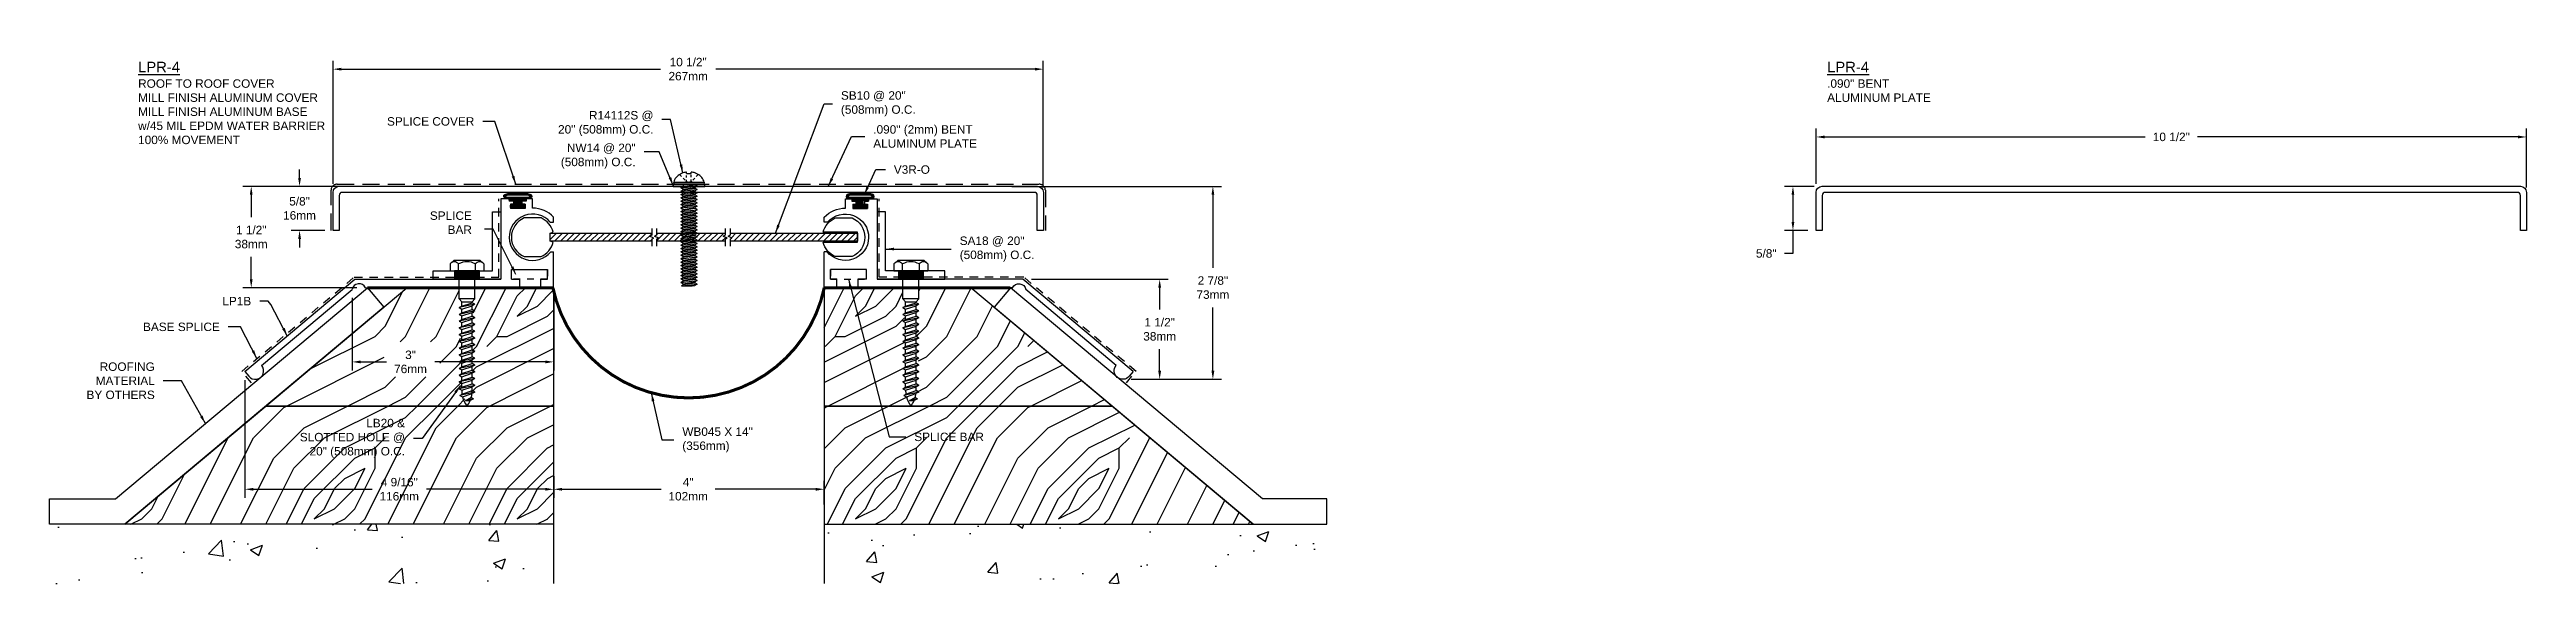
# Model space of a CAD drawing. Header units: inches. Extents: x -1 to 35.6, y 2.5 to 10.4.
import ezdxf

# ---------------------------------------------------------------- set-up
doc = ezdxf.new("R2010")
doc.units = ezdxf.units.IN
doc.header["$MEASUREMENT"] = 0
doc.linetypes.add('DASHED2', pattern=[0.375, 0.25, -0.125])
for name, color, linetype in [('ANCHORS', 4, 'Continuous'), ('CONDITIONS', 1, 'Continuous'), ('DIMENSIONS', 3, 'Continuous'), ('FILLERS', 2, 'Continuous'), ('METALS', 7, 'Continuous'), ('TEXT', 2, 'Continuous')]:
    doc.layers.add(name, color=color, linetype=linetype)
doc.styles.add('ARIAL', font='arial.ttf')
doc.dimstyles.new('Arial', dxfattribs={"dimtxt": 0.125, "dimasz": 0.125, "dimexe": 0.125, "dimexo": 0.125, "dimgap": 0.125, "dimtad": 0, "dimtih": 1, "dimtoh": 1, "dimdec": 4, "dimzin": 3, "dimdsep": 46, "dimlunit": 4, "dimtxsty": 'ARIAL', "dimcen": 0.125, "dimadec": 0, "dimazin": 0, "dimtfac": 1, "dimtdec": 4, "dimtofl": 0, "dimtmove": 0, "dimatfit": 3, "dimfxl": 0, "dimfrac": 2, "dimtolj": 1, "dimtzin": 0, "dimarcsym": 0})
pattern_1 = [(0, (1.6, 0.15), (3, 3), [0.15, -2.85]), (90, (2.8, 1.2), (-3, 3), [0.3, -2.7]), (45, (2.2, 0.9), (3e-16, 3), [0.2121, -0.6363, 0.2121, -0.4242, 1.485, -1.27294]), (45, (1.45, 0), (3e-16, 3), [0.21213, -0.42426, 0.21213, -3.39412]), (45, (2.5, 0.3), (3e-16, 3), [0.21213, -4.0305]), (45, (2.8, 0.15), (3e-16, 3), [0.21213, -4.0305]), (45, (2.35, 0.45), (3e-16, 3), [0.21213, -4.0305]), (45, (2.2, 0.6), (3e-16, 3), [0.42426, -3.8184]), (45, (2.95, 2.85), (3e-16, 3), [0.42426, -3.8184]), (45, (1.9, 0.75), (3e-16, 3), [0.8485, -3.3941]), (45, (1.75, 0.9), (3e-16, 3), [0.8485, -3.3941]), (45, (3.7, 1.8), (3e-16, 3), [0.8485, -3.3941]), (45, (1.6, 1.2), (3e-16, 3), [0.6364, -3.60624]), (45, (1, 1.65), (3e-16, 3), [0.6364, -3.60624]), (45, (1.3, 1.35), (3e-16, 3), [0.6364, -3.60624]), (45, (3.25, 2.25), (3e-16, 3), [1.06066, -3.182]), (45, (2.95, 2.4), (3e-16, 3), [1.06066, -3.182]), (45, (3.25, 1.65), (3e-16, 3), [1.48492, -2.7577]), (26.565, (1.9, 0.45), (3, 1e-09), [0.3354, -6.3728]), (26.565, (2.5, 1.35), (3, 1e-09), [0.3354, -6.3728]), (26.565, (2.35, 1.05), (3, 1e-09), [0.3354, -6.3728]), (26.565, (1.75, 0.15), (3, 1e-09), [0.67082, -6.0374]), (26.565, (2.35, 1.5), (3, 1e-09), [1.00623, -5.70197]), (26.565, (2.05, 1.65), (3, 1e-09), [1.34164, -5.36656]), (26.565, (1.75, 1.8), (3, 1e-09), [1.34164, -5.36656]), (26.565, (1.3, 2.7), (3, 1e-09), [1.34164, -5.36656]), (26.565, (1.3, 2.4), (3, 1e-09), [1.67705, -5.03115]), (26.565, (1.45, 2.1), (3, 1e-09), [1.67705, -5.03115]), (63.435, (2.5, 0.9), (2e-10, 3), [0.3354, -6.3728]), (63.435, (2.05, 0.6), (2e-10, 3), [0.3354, -6.3728]), (63.435, (1.6, 0.15), (2e-10, 3), [0.67082, -6.0374]), (63.435, (2.5, 0.6), (2e-10, 3), [0.67082, -6.0374]), (63.435, (1.3, 0), (2e-10, 3), [1.00623, -5.70197]), (63.435, (1, 0), (2e-10, 3), [1.34164, -5.36656]), (63.435, (3.7, 0.15), (2e-10, 3), [1.34164, -5.36656]), (63.435, (2.65, 0.45), (2e-10, 3), [1.34164, -5.36656]), (63.435, (3.25, 0.15), (2e-10, 3), [1.67705, -5.03115]), (63.435, (2.95, 0.3), (2e-10, 3), [1.67705, -5.03115])]
pattern_2 = [(0, (-0.4, 0.15), (3, 3), [0.15, -2.85]), (90, (0.8, 1.2), (-3, 3), [0.3, -2.7]), (45, (0.2, 0.9), (3e-16, 3), [0.2121, -0.6363, 0.2121, -0.4242, 1.485, -1.27294]), (45, (-0.55, 0), (3e-16, 3), [0.21213, -0.42426, 0.21213, -3.39412]), (45, (0.5, 0.3), (3e-16, 3), [0.2121, -4.0305]), (45, (0.8, 0.15), (3e-16, 3), [0.2121, -4.0305]), (45, (0.35, 0.45), (3e-16, 3), [0.2121, -4.0305]), (45, (0.2, 0.6), (3e-16, 3), [0.42426, -3.8184]), (45, (0.95, 2.85), (3e-16, 3), [0.4243, -3.8184]), (45, (-0.1, 0.75), (3e-16, 3), [0.8485, -3.3941]), (45, (-0.25, 0.9), (3e-16, 3), [0.8485, -3.3941]), (45, (1.7, 1.8), (3e-16, 3), [0.8485, -3.3941]), (45, (-0.4, 1.2), (3e-16, 3), [0.6364, -3.60624]), (45, (-1, 1.65), (3e-16, 3), [0.6364, -3.60624]), (45, (-0.7, 1.35), (3e-16, 3), [0.6364, -3.60624]), (45, (1.25, 2.25), (3e-16, 3), [1.0607, -3.182]), (45, (0.95, 2.4), (3e-16, 3), [1.06066, -3.182]), (45, (1.25, 1.65), (3e-16, 3), [1.4849, -2.7577]), (26.565, (-0.1, 0.45), (3, 1e-09), [0.3354, -6.3728]), (26.565, (0.5, 1.35), (3, 1e-09), [0.3354, -6.3728]), (26.565, (0.35, 1.05), (3, 1e-09), [0.3354, -6.3728]), (26.565, (-0.25, 0.15), (3, 1e-09), [0.6708, -6.0374]), (26.565, (0.35, 1.5), (3, 1e-09), [1.00623, -5.702]), (26.565, (0.05, 1.65), (3, 1e-09), [1.34164, -5.36656]), (26.565, (-0.25, 1.8), (3, 1e-09), [1.34164, -5.36656]), (26.565, (-0.7, 2.7), (3, 1e-09), [1.34164, -5.36656]), (26.565, (-0.7, 2.4), (3, 1e-09), [1.67705, -5.03115]), (26.565, (-0.55, 2.1), (3, 1e-09), [1.67705, -5.03115]), (63.435, (0.5, 0.9), (2e-10, 3), [0.3354, -6.3728]), (63.435, (0.05, 0.6), (2e-10, 3), [0.3354, -6.3728]), (63.435, (-0.4, 0.15), (2e-10, 3), [0.6708, -6.0374]), (63.435, (0.5, 0.6), (2e-10, 3), [0.6708, -6.0374]), (63.435, (-0.7, 0), (2e-10, 3), [1.00623, -5.702]), (63.435, (-1, 0), (2e-10, 3), [1.34164, -5.36656]), (63.435, (1.7, 0.15), (2e-10, 3), [1.34164, -5.36656]), (63.435, (0.65, 0.45), (2e-10, 3), [1.34164, -5.36656]), (63.435, (1.25, 0.15), (2e-10, 3), [1.67705, -5.03115]), (63.435, (0.95, 0.3), (2e-10, 3), [1.67705, -5.03115])]

msp = doc.modelspace()

# ---------------------------------------------------------------- texts
at = {"layer": 'TEXT', "char_height": 0.15625, "width": 3.3125, "attachment_point": 1, "style": 'ARIAL'}
for s, insert in [('{\\LLPR-4\\P\\H0.8x;\\lROOF TO ROOF COVER\\PMILL FINISH ALUMINUM COVER\\PMILL FINISH ALUMINUM BASE\\Pw/45 MIL EPDM WATER BARRIER\\P100% MOVEMENT}', (0.29758, 10.21613)), ('{\\LLPR-4\\P\\H0.8x;\\l.090" BENT\\PALUMINUM PLATE}', (25.26634, 10.21613))]:
    msp.add_mtext(s, dxfattribs=dict(at, insert=insert))
at = {"layer": 'TEXT', "char_height": 0.125, "style": 'ARIAL'}
for s, insert, attachment_point in [('SB10 @ 20"\\P(508mm) O.C.', (10.68711, 9.59391), 4), ('SPLICE COVER', (5.26742, 9.3322), 6), ('R14112S @\\P20" (508mm) O.C.', (7.91648, 9.30079), 6), ('.090" (2mm) BENT\\PALUMINUM PLATE', (11.16539, 9.10941), 4), ('\\A1;NW14 @ 20"\\P(508mm) O.C.', (7.65198, 8.81866), 6), ('V3R-O', (11.46896, 8.61991), 4), ('SPLICE\\PBAR', (5.23164, 7.83489), 6), ('SA18 @ 20"\\P(508mm) O.C.', (12.44299, 7.44461), 4), ('LP1B', (1.96975, 6.67449), 6), ('BASE SPLICE', (1.50584, 6.293), 6), ('ROOFING\\PMATERIAL\\PBY OTHERS', (0.54385, 5.4955), 6), ('LB20 &\\PSLOTTED HOLE @\\P20" (508mm) O.C.', (4.24277, 4.64334), 6), ('WB045 X 14"\\P(356mm)', (8.34218, 4.6203), 4), ('SPLICE BAR', (11.77171, 4.66538), 4)]:
    msp.add_mtext(s, dxfattribs=dict(at, insert=insert, attachment_point=attachment_point))

# ---------------------------------------------------------------- blocks, each defined once
blk = doc.blocks.new('*D1')
at = {"layer": 'Defpoints', "color": 0}
for p in [(3.77, 8.372), (1.97, 6.872), (3.657, 6.872)]:
    blk.add_point(p, dxfattribs=at)
at = {"layer": 'DIMENSIONS', "color": 0, "lineweight": -2}
for p, q in [((3.645, 8.372), (1.845, 8.372)), ((1.97, 8.247), (1.97, 7.916)), ((1.97, 6.997), (1.97, 7.328)), ((3.532, 6.872), (1.845, 6.872))]:
    blk.add_line(p, q, dxfattribs=at)
at = {"layer": 'DIMENSIONS', "color": 0}
for points in [[(1.949, 8.247), (1.99, 8.247), (1.97, 8.372)], [(1.949, 6.997), (1.99, 6.997), (1.97, 6.872)]]:
    blk.add_solid(points, dxfattribs=at)
at = {"layer": 'DIMENSIONS', "color": 0, "insert": (1.97, 7.622), "char_height": 0.125, "attachment_point": 5, "style": 'ARIAL'}
blk.add_mtext('\\A1;1 1/2"\\P38mm', dxfattribs=at)
blk = doc.blocks.new('*D2')
at = {"layer": 'Defpoints', "color": 0}
for p in [(3.272, 8.372), (2.684, 7.72), (3.182, 7.72)]:
    blk.add_point(p, dxfattribs=at)
at = {"layer": 'DIMENSIONS', "color": 0, "lineweight": -2}
for p, q in [((2.684, 8.497), (2.684, 8.622)), ((3.147, 8.372), (2.559, 8.372)), ((3.057, 7.72), (2.559, 7.72)), ((2.684, 7.595), (2.684, 7.47))]:
    blk.add_line(p, q, dxfattribs=at)
at = {"layer": 'DIMENSIONS', "color": 0}
for points in [[(2.664, 8.497), (2.705, 8.497), (2.684, 8.372)], [(2.664, 7.595), (2.705, 7.595), (2.684, 7.72)]]:
    blk.add_solid(points, dxfattribs=at)
at = {"layer": 'DIMENSIONS', "color": 0, "insert": (2.684, 8.046), "char_height": 0.125, "attachment_point": 5, "style": 'ARIAL'}
blk.add_mtext('\\A1;5/8"\\P16mm', dxfattribs=at)
blk = doc.blocks.new('*D3')
at = {"layer": 'Defpoints', "color": 0}
for p in [(10.441, 3.891), (6.441, 3.54), (10.441, 3.54)]:
    blk.add_point(p, dxfattribs=at)
at = {"layer": 'DIMENSIONS', "color": 0, "lineweight": -2}
for p, q in [((6.441, 3.665), (6.441, 4.016)), ((6.566, 3.891), (8.028, 3.891)), ((10.316, 3.891), (8.83, 3.891)), ((10.441, 3.665), (10.441, 4.016))]:
    blk.add_line(p, q, dxfattribs=at)
at = {"layer": 'DIMENSIONS', "color": 0}
for points in [[(6.566, 3.911), (6.566, 3.87), (6.441, 3.891)], [(10.316, 3.911), (10.316, 3.87), (10.441, 3.891)]]:
    blk.add_solid(points, dxfattribs=at)
at = {"layer": 'DIMENSIONS', "color": 0, "insert": (8.429, 3.891), "char_height": 0.125, "attachment_point": 5, "style": 'ARIAL'}
blk.add_mtext('\\A1;4"\\P102mm', dxfattribs=at)
blk = doc.blocks.new('NW14')
blk.add_hatch(color=256).paths.add_polyline_path([(0.2325, -0.03), (0.2325, 0), (-0.2325, 0), (-0.2325, -0.03)])
blk.add_lwpolyline([(-0.2325, -0.03), (0.2325, -0.03), (0.2325, 0), (-0.2325, 0)], close=True)
blk = doc.blocks.new('LB20')
for p, q in [((-0.25, 0.102), (-0.25, 0)), ((-0.25, 0), (0.25, 0)), ((-0.19, 0.156), (-0.238, 0.116)), ((-0.19, 0.156), (0.19, 0.156)), ((-0.125, 0), (-0.125, 0.102)), ((-0.117, -0.412), (-0.117, 0)), ((0.117, -0.412), (0.117, 0)), ((0.125, 0), (0.125, 0.102)), ((0.19, 0.156), (0.238, 0.116)), ((0.25, 0.102), (0.25, 0)), ((-0.078, -0.458), (-0.117, -0.412)), ((0.117, -0.412), (-0.117, -0.412)), ((0.117, -0.494), (-0.117, -0.544)), ((-0.117, -0.544), (-0.078, -0.521)), ((-0.117, -0.544), (-0.078, -0.566)), ((0.117, -0.594), (-0.117, -0.644)), ((-0.117, -0.644), (-0.078, -0.621)), ((-0.117, -0.644), (-0.078, -0.666)), ((0.117, -0.694), (-0.117, -0.744)), ((-0.117, -0.744), (-0.078, -0.721)), ((-0.078, -0.521), (-0.078, -0.458)), ((-0.078, -0.458), (0.078, -0.458)), ((-0.078, -0.521), (0.078, -0.471)), ((-0.078, -0.566), (0.078, -0.516)), ((-0.078, -0.621), (-0.078, -0.566)), ((-0.078, -0.621), (0.078, -0.571)), ((-0.078, -0.666), (0.078, -0.616)), ((-0.078, -0.721), (-0.078, -0.666)), ((-0.078, -0.721), (0.078, -0.671)), ((-0.078, -0.766), (0.078, -0.716)), ((0.078, -0.458), (0.117, -0.412)), ((0.078, -0.471), (0.078, -0.458)), ((0.117, -0.494), (0.078, -0.471)), ((0.117, -0.494), (0.078, -0.516)), ((0.078, -0.571), (0.078, -0.516)), ((0.117, -0.594), (0.078, -0.571)), ((0.117, -0.594), (0.078, -0.616)), ((0.078, -0.671), (0.078, -0.616)), ((0.117, -0.694), (0.078, -0.671)), ((0.117, -0.694), (0.078, -0.716)), ((0.078, -0.771), (0.078, -0.716)), ((-0.117, -0.744), (-0.078, -0.766)), ((0.117, -0.794), (-0.117, -0.844)), ((-0.117, -0.844), (-0.078, -0.821)), ((-0.117, -0.844), (-0.078, -0.866)), ((0.117, -0.894), (-0.117, -0.944)), ((-0.117, -0.944), (-0.078, -0.921)), ((-0.117, -0.944), (-0.078, -0.966)), ((0.117, -0.994), (-0.117, -1.044)), ((-0.117, -1.044), (-0.078, -1.021)), ((-0.117, -1.044), (-0.078, -1.066)), ((0.117, -1.094), (-0.117, -1.144)), ((-0.078, -0.821), (-0.078, -0.766)), ((-0.078, -0.821), (0.078, -0.771)), ((-0.078, -0.866), (0.078, -0.816)), ((-0.078, -0.921), (-0.078, -0.866)), ((-0.078, -0.921), (0.078, -0.871)), ((-0.078, -0.966), (0.078, -0.916)), ((-0.078, -1.021), (-0.078, -0.966)), ((-0.078, -1.021), (0.078, -0.971)), ((-0.078, -1.066), (0.078, -1.016)), ((-0.078, -1.121), (-0.078, -1.066)), ((-0.078, -1.121), (0.078, -1.071)), ((0.117, -0.794), (0.078, -0.771)), ((0.117, -0.794), (0.078, -0.816)), ((0.078, -0.871), (0.078, -0.816)), ((0.117, -0.894), (0.078, -0.871)), ((0.117, -0.894), (0.078, -0.916)), ((0.078, -0.971), (0.078, -0.916)), ((0.117, -0.994), (0.078, -0.971)), ((0.117, -0.994), (0.078, -1.016)), ((0.078, -1.071), (0.078, -1.016)), ((0.117, -1.094), (0.078, -1.071)), ((0.117, -1.094), (0.078, -1.116)), ((-0.117, -1.144), (-0.078, -1.121)), ((-0.117, -1.144), (-0.078, -1.166)), ((0.117, -1.194), (-0.117, -1.244)), ((-0.117, -1.244), (-0.078, -1.221)), ((-0.117, -1.244), (-0.078, -1.266)), ((0.117, -1.294), (-0.117, -1.344)), ((-0.117, -1.344), (-0.078, -1.321)), ((-0.117, -1.344), (-0.078, -1.366)), ((0.117, -1.394), (-0.117, -1.444)), ((-0.117, -1.444), (-0.078, -1.421)), ((-0.117, -1.444), (-0.078, -1.466)), ((-0.078, -1.166), (0.078, -1.116)), ((-0.078, -1.221), (-0.078, -1.166)), ((-0.078, -1.221), (0.078, -1.171)), ((-0.078, -1.266), (0.078, -1.216)), ((-0.078, -1.321), (-0.078, -1.266)), ((-0.078, -1.321), (0.078, -1.271)), ((-0.078, -1.366), (0.078, -1.316)), ((-0.078, -1.421), (-0.078, -1.366)), ((-0.078, -1.421), (0.078, -1.371)), ((-0.078, -1.466), (0.078, -1.416)), ((0.078, -1.171), (0.078, -1.116)), ((0.117, -1.194), (0.078, -1.171)), ((0.117, -1.194), (0.078, -1.216)), ((0.078, -1.271), (0.078, -1.216)), ((0.117, -1.294), (0.078, -1.271)), ((0.117, -1.294), (0.078, -1.316)), ((0.078, -1.371), (0.078, -1.316)), ((0.117, -1.394), (0.078, -1.371)), ((0.117, -1.394), (0.078, -1.416)), ((0.078, -1.471), (0.078, -1.416)), ((0.117, -1.494), (-0.117, -1.544)), ((-0.117, -1.544), (-0.078, -1.521)), ((-0.117, -1.544), (-0.078, -1.566)), ((0.117, -1.594), (-0.117, -1.644)), ((-0.117, -1.644), (-0.078, -1.621)), ((-0.117, -1.644), (-0.078, -1.666)), ((0.117, -1.694), (-0.117, -1.744)), ((-0.117, -1.744), (-0.078, -1.721)), ((-0.117, -1.744), (-0.078, -1.766)), ((0.117, -1.794), (-0.105, -1.844)), ((-0.105, -1.844), (-0.074, -1.823)), ((-0.078, -1.521), (-0.078, -1.466)), ((-0.078, -1.521), (0.078, -1.471)), ((-0.078, -1.566), (0.078, -1.516)), ((-0.078, -1.621), (-0.078, -1.566)), ((-0.078, -1.621), (0.078, -1.571)), ((-0.078, -1.666), (0.078, -1.616)), ((-0.078, -1.721), (-0.078, -1.666)), ((-0.078, -1.721), (0.078, -1.671)), ((-0.078, -1.766), (0.078, -1.716)), ((-0.074, -1.823), (0.078, -1.771)), ((-0.066, -1.862), (0.075, -1.817)), ((0.117, -1.794), (0.075, -1.817)), ((0.117, -1.494), (0.078, -1.471)), ((0.117, -1.494), (0.078, -1.516)), ((0.078, -1.571), (0.078, -1.516)), ((0.117, -1.594), (0.078, -1.571)), ((0.117, -1.594), (0.078, -1.616)), ((0.078, -1.671), (0.078, -1.616)), ((0.117, -1.694), (0.078, -1.671)), ((0.117, -1.694), (0.078, -1.716)), ((0.078, -1.766), (0.078, -1.716)), ((0.117, -1.794), (0.078, -1.771)), ((-0.105, -1.844), (-0.066, -1.862)), ((-0.022, -1.918), (0.063, -1.874)), ((0.096, -1.893), (-0.022, -1.918)), ((-0.022, -1.918), (0.047, -1.92)), ((0.096, -1.893), (0.047, -1.92)), ((0.096, -1.893), (0.063, -1.874))]:
    blk.add_line(p, q)
for centre, radius, start, end in [((-0.188, 0.057), 0.077, 35.7751, 144.2249), ((0, -0.126), 0.26, 61.2813, 118.7187), ((0.187, 0.057), 0.077, 35.7751, 144.2249), ((0.311, -1.766), 0.389, 180, 188.3837), ((-0.311, -1.766), 0.389, 343.9655, 352.4485), ((-0.311, -1.766), 0.389, 359.2771, 0), ((0.311, -1.766), 0.389, 194.3207, 216.9667), ((-0.311, -1.766), 0.389, 323.0333, 336.7752)]:
    blk.add_arc(centre, radius, start, end)
blk = doc.blocks.new('A$CD336')
for p, q in [((3.921, 2.673), (3.796, 2.673)), ((3.796, 2.673), (3.796, 1.485)), ((3.921, 2.673), (3.921, 2.642)), ((3.983, 2.642), (3.921, 2.642)), ((3.983, 2.595), (3.937, 2.595)), ((3.937, 2.595), (3.937, 2.533)), ((3.983, 2.642), (3.983, 2.595)), ((4.108, 2.642), (4.108, 2.595)), ((4.171, 2.642), (4.108, 2.642)), ((4.155, 2.595), (4.108, 2.595)), ((4.155, 2.595), (4.155, 2.533)), ((4.171, 2.673), (4.171, 2.642)), ((4.265, 2.673), (4.171, 2.673)), ((4.265, 2.538), (4.265, 2.673)), ((4.155, 2.533), (3.937, 2.533)), ((4.527, 2.33), (4.577, 2.33)), ((4.577, 2.33), (4.577, 2.404)), ((4.534, 1.893), (4.577, 1.893)), ((4.577, 1.36), (4.577, 1.893)), ((0.011, 0.119), (1.639, 1.485)), ((1.639, 1.485), (3.796, 1.485)), ((3.953, 1.485), (3.953, 1.63)), ((3.953, 1.63), (4.484, 1.63)), ((3.953, 1.485), (4.078, 1.485)), ((4.078, 1.36), (4.078, 1.485)), ((4.389, 1.485), (4.484, 1.485)), ((4.389, 1.36), (4.389, 1.485)), ((4.484, 1.485), (4.484, 1.63)), ((0.26, 0.21), (1.598, 1.333)), ((1.794, 1.36), (4.078, 1.36)), ((4.389, 1.36), (4.577, 1.36)), ((0.011, 0.119), (0.069, 0.05))]:
    blk.add_line(p, q)
for centre, radius, start, end in [((4.265, 2.107), 0.344, 40.4102, 321.5309), ((4.265, 2.107), 0.431, 43.6228, 90), ((1.7, 1.317), 0.103, 24.6753, 170.7749), ((0.165, 0.13), 0.125, 220, 40)]:
    blk.add_arc(centre, radius, start, end)
blk = doc.blocks.new('LP1B')
blk.add_blockref('A$CD336', (-4.265, -2.107))
blk = doc.blocks.new('SA18')
blk.add_lwpolyline([(-1, 0.125), (-0.125, 0.125), (-0.125, 1), (0, 1), (0, 0), (-1, 0)], close=True)
blk = doc.blocks.new('*D9')
at = {"layer": 'Defpoints', "color": 0}
for p in [(1.875, 5.631), (6.441, 4.21), (6.441, 3.891)]:
    blk.add_point(p, dxfattribs=at)
at = {"layer": 'DIMENSIONS', "color": 0, "lineweight": -2}
for p, q in [((1.875, 5.506), (1.875, 3.766)), ((6.441, 4.085), (6.441, 3.766)), ((2, 3.891), (3.757, 3.891)), ((6.316, 3.891), (4.559, 3.891))]:
    blk.add_line(p, q, dxfattribs=at)
at = {"layer": 'DIMENSIONS', "color": 0}
for points in [[(2, 3.911), (2, 3.87), (1.875, 3.891)], [(6.316, 3.911), (6.316, 3.87), (6.441, 3.891)]]:
    blk.add_solid(points, dxfattribs=at)
at = {"layer": 'DIMENSIONS', "color": 0, "insert": (4.158, 3.891), "char_height": 0.125, "attachment_point": 5, "style": 'ARIAL'}
blk.add_mtext('\\A1;4 9/16"\\P116mm', dxfattribs=at)
blk = doc.blocks.new('*D10')
at = {"layer": 'Defpoints', "color": 0}
for p in [(13.09, 8.372), (16.186, 8.372), (14.853, 5.518)]:
    blk.add_point(p, dxfattribs=at)
at = {"layer": 'DIMENSIONS', "color": 0, "lineweight": -2}
for p, q in [((13.215, 8.372), (16.311, 8.372)), ((16.186, 8.247), (16.186, 7.168)), ((16.186, 5.643), (16.186, 6.58)), ((14.978, 5.518), (16.311, 5.518))]:
    blk.add_line(p, q, dxfattribs=at)
at = {"layer": 'DIMENSIONS', "color": 0}
for points in [[(16.165, 8.247), (16.207, 8.247), (16.186, 8.372)], [(16.165, 5.643), (16.207, 5.643), (16.186, 5.518)]]:
    blk.add_solid(points, dxfattribs=at)
at = {"layer": 'DIMENSIONS', "color": 0, "insert": (16.186, 6.874), "char_height": 0.125, "attachment_point": 5, "style": 'ARIAL'}
blk.add_mtext('\\A1;2 7/8"\\P73mm', dxfattribs=at)
blk = doc.blocks.new('*D11')
at = {"layer": 'Defpoints', "color": 0}
for p in [(13.379, 6.997), (15.399, 6.997), (14.853, 5.518)]:
    blk.add_point(p, dxfattribs=at)
at = {"layer": 'DIMENSIONS', "color": 0, "lineweight": -2}
for p, q in [((13.504, 6.997), (15.524, 6.997)), ((15.399, 6.872), (15.399, 6.552)), ((15.399, 5.643), (15.399, 5.963)), ((14.978, 5.518), (15.524, 5.518))]:
    blk.add_line(p, q, dxfattribs=at)
at = {"layer": 'DIMENSIONS', "color": 0}
for points in [[(15.378, 6.872), (15.42, 6.872), (15.399, 6.997)], [(15.378, 5.643), (15.42, 5.643), (15.399, 5.518)]]:
    blk.add_solid(points, dxfattribs=at)
at = {"layer": 'DIMENSIONS', "color": 0, "insert": (15.399, 6.257), "char_height": 0.125, "attachment_point": 5, "style": 'ARIAL'}
blk.add_mtext('\\A1;1 1/2"\\P38mm', dxfattribs=at)
blk = doc.blocks.new('*D12')
at = {"layer": 'Defpoints', "color": 0}
for p in [(3.462, 6.846), (6.441, 6.872), (6.441, 5.775)]:
    blk.add_point(p, dxfattribs=at)
at = {"layer": 'DIMENSIONS', "color": 0, "lineweight": -2}
for p, q in [((3.462, 6.721), (3.462, 5.65)), ((6.441, 6.747), (6.441, 5.65)), ((3.587, 5.775), (3.967, 5.775)), ((6.316, 5.775), (4.683, 5.775))]:
    blk.add_line(p, q, dxfattribs=at)
at = {"layer": 'DIMENSIONS', "color": 0}
for points in [[(3.587, 5.796), (3.587, 5.754), (3.462, 5.775)], [(6.316, 5.796), (6.316, 5.754), (6.441, 5.775)]]:
    blk.add_solid(points, dxfattribs=at)
at = {"layer": 'DIMENSIONS', "color": 0, "insert": (4.325, 5.775), "char_height": 0.125, "attachment_point": 5, "style": 'ARIAL'}
blk.add_mtext('\\A1;3"\\P76mm', dxfattribs=at)
blk = doc.blocks.new('V3RforCM')
h = blk.add_hatch(color=256)
h.paths.add_polyline_path([(6.209, 8.255, 0.579646), (6.213, 8.198), (6.276, 8.198), (6.276, 8.167), (6.355, 8.167), (6.355, 8.12), (6.349, 8.094), (6.294, 8.094), (6.294, 8.059), (6.509, 8.059), (6.509, 8.094), (6.454, 8.094), (6.448, 8.12), (6.448, 8.167), (6.526, 8.167), (6.526, 8.198), (6.59, 8.198, 0.579646), (6.594, 8.255, 0.144656)])
edge = h.paths.add_edge_path(flags=16)
edge.add_spline(control_points=[(6.246, 8.22), (6.245, 8.22), (6.2, 8.241), (6.298, 8.232), (6.401, 8.233)], knot_values=[0.028497, 0.028497, 0.028497, 0.028497, 0.032831, 0.201023, 0.201023, 0.201023, 0.201023], degree=3, periodic=0)
edge.add_spline(control_points=[(6.401, 8.233), (6.505, 8.232), (6.603, 8.241), (6.558, 8.22), (6.557, 8.22)], knot_values=[0.028497, 0.028497, 0.028497, 0.028497, 0.196688, 0.201023, 0.201023, 0.201023, 0.201023], degree=3, periodic=0)
edge.add_line((6.557, 8.22), (6.246, 8.22))
blk.add_lwpolyline([(6.594, 8.255, 0.144656), (6.209, 8.255, 0.579646), (6.213, 8.198), (6.276, 8.198), (6.276, 8.167), (6.355, 8.167), (6.355, 8.12), (6.349, 8.094), (6.294, 8.094), (6.294, 8.059), (6.509, 8.059), (6.509, 8.094), (6.454, 8.094), (6.448, 8.12), (6.448, 8.167), (6.526, 8.167), (6.526, 8.198), (6.59, 8.198, 0.579646)], format="xyb", close=True)
blk = doc.blocks.new('SB10')
h = blk.add_hatch()
h.set_pattern_fill('ANSI31', color=256, scale=0.5, style=0)
h.set_pattern_definition([(45, (-6.967636, -11.78233), (-0.04419417, 0.04419417), [])])
h.paths.add_polyline_path([(0.262, 0.06), (0.262, -0.06), (1.762, -0.06), (1.762, -0.03), (1.79, -0.011), (1.733, 0.011), (1.762, 0.03), (1.762, 0.06)])
h.paths.add_polyline_path([(1.86, -0.011), (1.832, -0.03), (1.832, -0.06), (2.849, -0.06), (2.849, -0.03), (2.877, -0.011), (2.82, 0.011), (2.849, 0.03), (2.849, 0.06), (1.832, 0.06), (1.832, 0.03), (1.803, 0.011)])
h.paths.add_polyline_path([(4.805, -0.06), (4.805, 0.06), (2.919, 0.06), (2.919, 0.03), (2.89, 0.011), (2.947, -0.011), (2.919, -0.03), (2.919, -0.06)])
for p, q in [((1.762, 0.03), (1.733, 0.011)), ((1.79, -0.011), (1.733, 0.011)), ((1.762, 0.13), (1.762, 0.03)), ((1.832, 0.03), (1.803, 0.011)), ((1.86, -0.011), (1.803, 0.011)), ((1.832, 0.13), (1.832, 0.03)), ((2.849, 0.03), (2.82, 0.011)), ((2.877, -0.011), (2.82, 0.011)), ((2.849, 0.13), (2.849, 0.03)), ((2.919, 0.03), (2.89, 0.011)), ((2.947, -0.011), (2.89, 0.011)), ((2.919, 0.13), (2.919, 0.03)), ((1.762, -0.03), (1.79, -0.011)), ((1.762, -0.03), (1.762, -0.13)), ((1.832, -0.03), (1.86, -0.011)), ((1.832, -0.03), (1.832, -0.13)), ((2.849, -0.03), (2.877, -0.011)), ((2.849, -0.03), (2.849, -0.13)), ((2.919, -0.03), (2.947, -0.011)), ((2.919, -0.03), (2.919, -0.13))]:
    blk.add_line(p, q)
for points in [[(0.304, 0.074, 0.233897), (0.125, 0.286), (-0.125, 0.286, 0.654654), (-0.125, -0.286), (0.125, -0.286, 0.233897), (0.304, -0.074), (0.262, -0.06), (0.262, 0.06)], [(4.805, 0.074), (4.296, 0.074, -0.233897), (4.475, 0.286), (4.725, 0.286, -0.654654), (4.725, -0.286), (4.475, -0.286, -0.233897), (4.296, -0.074), (4.805, -0.074)]]:
    blk.add_lwpolyline(points, format="xyb", close=True)
for points in [[(0.262, 0.06), (1.762, 0.06)], [(1.832, 0.06), (2.849, 0.06)], [(2.919, 0.06), (4.805, 0.06), (4.805, -0.06), (2.919, -0.06)], [(1.762, -0.06), (0.262, -0.06)], [(2.849, -0.06), (1.832, -0.06)]]:
    blk.add_lwpolyline(points)
blk = doc.blocks.new('*D18')
at = {"layer": 'Defpoints', "color": 0}
for p in [(13.679, 10.106), (3.179, 8.284), (13.679, 8.23)]:
    blk.add_point(p, dxfattribs=at)
at = {"layer": 'DIMENSIONS', "color": 0, "lineweight": -2}
for p, q in [((3.179, 8.409), (3.179, 10.231)), ((3.304, 10.106), (8.021, 10.106)), ((13.554, 10.106), (8.837, 10.106)), ((13.679, 8.355), (13.679, 10.231))]:
    blk.add_line(p, q, dxfattribs=at)
at = {"layer": 'DIMENSIONS', "color": 0}
for points in [[(3.304, 10.127), (3.304, 10.085), (3.179, 10.106)], [(13.554, 10.127), (13.554, 10.085), (13.679, 10.106)]]:
    blk.add_solid(points, dxfattribs=at)
at = {"layer": 'DIMENSIONS', "color": 0, "insert": (8.429, 10.106), "char_height": 0.125, "attachment_point": 5, "style": 'ARIAL'}
blk.add_mtext('\\A1;10 1/2"\\P267mm', dxfattribs=at)
blk = doc.blocks.new('*D20')
at = {"layer": 'Defpoints', "color": 0}
for p in [(25.197, 8.372), (24.761, 7.72), (25.107, 7.72)]:
    blk.add_point(p, dxfattribs=at)
at = {"layer": 'DIMENSIONS', "color": 0, "lineweight": -2}
for p, q in [((25.072, 8.372), (24.636, 8.372)), ((24.761, 8.247), (24.761, 7.845)), ((24.982, 7.72), (24.636, 7.72)), ((24.761, 7.72), (24.761, 7.379)), ((24.761, 7.379), (24.636, 7.379))]:
    blk.add_line(p, q, dxfattribs=at)
at = {"layer": 'DIMENSIONS', "color": 0}
for points in [[(24.74, 8.247), (24.781, 8.247), (24.761, 8.372)], [(24.74, 7.845), (24.781, 7.845), (24.761, 7.72)]]:
    blk.add_solid(points, dxfattribs=at)
at = {"layer": 'DIMENSIONS', "color": 0, "insert": (24.366, 7.379), "char_height": 0.125, "attachment_point": 5, "style": 'ARIAL'}
blk.add_mtext('\\A1;5/8"', dxfattribs=at)
blk = doc.blocks.new('*D21')
at = {"layer": 'Defpoints', "color": 0}
for p in [(35.604, 9.103), (25.104, 8.284), (35.604, 8.23)]:
    blk.add_point(p, dxfattribs=at)
at = {"layer": 'DIMENSIONS', "color": 0, "lineweight": -2}
for p, q in [((25.104, 8.409), (25.104, 9.228)), ((35.604, 8.355), (35.604, 9.228)), ((25.229, 9.103), (29.969, 9.103)), ((35.479, 9.103), (30.739, 9.103))]:
    blk.add_line(p, q, dxfattribs=at)
at = {"layer": 'DIMENSIONS', "color": 0}
for points in [[(25.229, 9.124), (25.229, 9.082), (25.104, 9.103)], [(35.479, 9.124), (35.479, 9.082), (35.604, 9.103)]]:
    blk.add_solid(points, dxfattribs=at)
at = {"layer": 'DIMENSIONS', "color": 0, "insert": (30.354, 9.103), "char_height": 0.125, "attachment_point": 5, "style": 'ARIAL'}
blk.add_mtext('\\A1;10 1/2"', dxfattribs=at)
blk = doc.blocks.new('R14112')
for p, q in [((-0.226, 0.031), (0.226, 0.031)), ((-0.226, 0.031), (-0.22, 0)), ((-0.22, 0), (0.22, 0)), ((-0.109, 0.116), (-0.133, 0.141)), ((-0.057, 0.062), (-0.086, 0.092)), ((-0.085, 0), (-0.085, -0.03)), ((-0.034, 0.038), (-0.042, 0.046)), ((-0.034, 0.161), (-0.034, 0.182)), ((-0.034, 0.161), (0.034, 0.161)), ((-0.034, 0.103), (-0.034, 0.131)), ((-0.034, 0.038), (-0.034, 0.065)), ((-0.034, 0.038), (-0.01, 0.038)), ((0.01, 0.038), (0.034, 0.038)), ((0.034, 0.161), (0.034, 0.182)), ((0.034, 0.106), (0.034, 0.142)), ((0.034, 0.038), (0.034, 0.073)), ((0.034, 0.038), (0.042, 0.046)), ((0.057, 0.062), (0.086, 0.092)), ((0.085, 0), (0.085, -0.005)), ((0.109, 0.116), (0.133, 0.141)), ((0.226, 0.031), (0.22, 0)), ((-0.119, -0.05), (0.119, -0.025)), ((-0.119, -0.05), (-0.085, -0.03)), ((-0.119, -0.05), (-0.085, -0.07)), ((-0.119, -0.1), (0.119, -0.075)), ((-0.119, -0.1), (-0.085, -0.08)), ((-0.119, -0.1), (-0.085, -0.12)), ((-0.119, -0.15), (0.119, -0.125)), ((-0.119, -0.15), (-0.085, -0.13)), ((-0.119, -0.15), (-0.085, -0.17)), ((-0.119, -0.2), (0.119, -0.175)), ((-0.119, -0.2), (-0.085, -0.18)), ((-0.119, -0.2), (-0.085, -0.22)), ((-0.119, -0.25), (0.119, -0.225)), ((-0.119, -0.25), (-0.085, -0.23)), ((-0.119, -0.25), (-0.085, -0.27)), ((-0.119, -0.3), (0.119, -0.275)), ((-0.119, -0.3), (-0.085, -0.28)), ((-0.119, -0.3), (-0.085, -0.32)), ((-0.119, -0.35), (0.119, -0.325)), ((-0.119, -0.35), (-0.085, -0.33)), ((-0.119, -0.35), (-0.085, -0.37)), ((-0.085, -0.03), (0.085, -0.005)), ((-0.085, -0.07), (0.085, -0.045)), ((-0.085, -0.08), (0.085, -0.055)), ((-0.085, -0.07), (-0.085, -0.08)), ((-0.085, -0.12), (0.085, -0.095)), ((-0.085, -0.13), (0.085, -0.105)), ((-0.085, -0.12), (-0.085, -0.13)), ((-0.085, -0.17), (0.085, -0.145)), ((-0.085, -0.18), (0.085, -0.155)), ((-0.085, -0.17), (-0.085, -0.18)), ((-0.085, -0.22), (0.085, -0.195)), ((-0.085, -0.23), (0.085, -0.205)), ((-0.085, -0.22), (-0.085, -0.23)), ((-0.085, -0.27), (0.085, -0.245)), ((-0.085, -0.28), (0.085, -0.255)), ((-0.085, -0.27), (-0.085, -0.28)), ((-0.085, -0.32), (0.085, -0.295)), ((-0.085, -0.33), (0.085, -0.305)), ((-0.085, -0.32), (-0.085, -0.33)), ((-0.085, -0.37), (0.085, -0.345)), ((-0.085, -0.38), (0.085, -0.355)), ((0.119, -0.025), (0.085, -0.005)), ((0.119, -0.025), (0.085, -0.045)), ((0.085, -0.045), (0.085, -0.055)), ((0.119, -0.075), (0.085, -0.055)), ((0.119, -0.075), (0.085, -0.095)), ((0.085, -0.095), (0.085, -0.105)), ((0.119, -0.125), (0.085, -0.105)), ((0.119, -0.125), (0.085, -0.145)), ((0.085, -0.145), (0.085, -0.155)), ((0.119, -0.175), (0.085, -0.155)), ((0.119, -0.175), (0.085, -0.195)), ((0.085, -0.195), (0.085, -0.205)), ((0.119, -0.225), (0.085, -0.205)), ((0.119, -0.225), (0.085, -0.245)), ((0.085, -0.245), (0.085, -0.255)), ((0.119, -0.275), (0.085, -0.255)), ((0.119, -0.275), (0.085, -0.295)), ((0.085, -0.295), (0.085, -0.305)), ((0.119, -0.325), (0.085, -0.305)), ((0.119, -0.325), (0.085, -0.345)), ((0.085, -0.345), (0.085, -0.355)), ((0.119, -0.375), (0.085, -0.355)), ((-0.119, -0.4), (0.119, -0.375)), ((-0.119, -0.4), (-0.085, -0.38)), ((-0.119, -0.4), (-0.085, -0.42)), ((-0.119, -0.45), (0.119, -0.425)), ((-0.119, -0.45), (-0.085, -0.43)), ((-0.119, -0.45), (-0.085, -0.47)), ((-0.119, -0.5), (0.119, -0.475)), ((-0.119, -0.5), (-0.085, -0.48)), ((-0.119, -0.5), (-0.085, -0.52)), ((-0.119, -0.55), (0.119, -0.525)), ((-0.119, -0.55), (-0.085, -0.53)), ((-0.119, -0.55), (-0.085, -0.57)), ((-0.119, -0.6), (0.119, -0.575)), ((-0.119, -0.6), (-0.085, -0.58)), ((-0.119, -0.6), (-0.085, -0.62)), ((-0.119, -0.65), (0.119, -0.625)), ((-0.119, -0.65), (-0.085, -0.63)), ((-0.119, -0.65), (-0.085, -0.67)), ((-0.119, -0.7), (0.119, -0.675)), ((-0.119, -0.7), (-0.085, -0.68)), ((-0.119, -0.7), (-0.085, -0.72)), ((-0.119, -0.75), (0.119, -0.725)), ((-0.119, -0.75), (-0.085, -0.73)), ((-0.085, -0.37), (-0.085, -0.38)), ((-0.085, -0.42), (0.085, -0.395)), ((-0.085, -0.43), (0.085, -0.405)), ((-0.085, -0.42), (-0.085, -0.43)), ((-0.085, -0.47), (0.085, -0.445)), ((-0.085, -0.48), (0.085, -0.455)), ((-0.085, -0.47), (-0.085, -0.48)), ((-0.085, -0.52), (0.085, -0.495)), ((-0.085, -0.53), (0.085, -0.505)), ((-0.085, -0.52), (-0.085, -0.53)), ((-0.085, -0.57), (0.085, -0.545)), ((-0.085, -0.58), (0.085, -0.555)), ((-0.085, -0.57), (-0.085, -0.58)), ((-0.085, -0.62), (0.085, -0.595)), ((-0.085, -0.63), (0.085, -0.605)), ((-0.085, -0.62), (-0.085, -0.63)), ((-0.085, -0.67), (0.085, -0.645)), ((-0.085, -0.68), (0.085, -0.655)), ((-0.085, -0.67), (-0.085, -0.68)), ((-0.085, -0.72), (0.085, -0.695)), ((-0.085, -0.73), (0.085, -0.705)), ((-0.085, -0.72), (-0.085, -0.73)), ((0.119, -0.375), (0.085, -0.395)), ((0.085, -0.395), (0.085, -0.405)), ((0.119, -0.425), (0.085, -0.405)), ((0.119, -0.425), (0.085, -0.445)), ((0.085, -0.445), (0.085, -0.455)), ((0.119, -0.475), (0.085, -0.455)), ((0.119, -0.475), (0.085, -0.495)), ((0.085, -0.495), (0.085, -0.505)), ((0.119, -0.525), (0.085, -0.505)), ((0.119, -0.525), (0.085, -0.545)), ((0.085, -0.545), (0.085, -0.555)), ((0.119, -0.575), (0.085, -0.555)), ((0.119, -0.575), (0.085, -0.595)), ((0.085, -0.595), (0.085, -0.605)), ((0.119, -0.625), (0.085, -0.605)), ((0.119, -0.625), (0.085, -0.645)), ((0.085, -0.645), (0.085, -0.655)), ((0.119, -0.675), (0.085, -0.655)), ((0.119, -0.675), (0.085, -0.695)), ((0.085, -0.695), (0.085, -0.705)), ((0.119, -0.725), (0.085, -0.705)), ((0.119, -0.725), (0.085, -0.745)), ((-0.119, -0.75), (-0.085, -0.77)), ((-0.119, -0.8), (0.119, -0.775)), ((-0.119, -0.8), (-0.085, -0.78)), ((-0.119, -0.8), (-0.085, -0.82)), ((-0.119, -0.85), (0.119, -0.825)), ((-0.119, -0.85), (-0.085, -0.83)), ((-0.119, -0.85), (-0.085, -0.87)), ((-0.119, -0.9), (0.119, -0.875)), ((-0.119, -0.9), (-0.085, -0.88)), ((-0.119, -0.9), (-0.085, -0.92)), ((-0.119, -0.95), (0.119, -0.925)), ((-0.119, -0.95), (-0.085, -0.93)), ((-0.119, -0.95), (-0.085, -0.97)), ((-0.119, -1), (0.119, -0.975)), ((-0.119, -1), (-0.085, -0.98)), ((-0.119, -1), (-0.085, -1.02)), ((-0.119, -1.05), (0.119, -1.025)), ((-0.119, -1.05), (-0.085, -1.03)), ((-0.119, -1.05), (-0.085, -1.07)), ((-0.119, -1.1), (0.119, -1.075)), ((-0.119, -1.1), (-0.085, -1.08)), ((-0.085, -0.77), (0.085, -0.745)), ((-0.085, -0.78), (0.085, -0.755)), ((-0.085, -0.77), (-0.085, -0.78)), ((-0.085, -0.82), (0.085, -0.795)), ((-0.085, -0.83), (0.085, -0.805)), ((-0.085, -0.82), (-0.085, -0.83)), ((-0.085, -0.87), (0.085, -0.845)), ((-0.085, -0.88), (0.085, -0.855)), ((-0.085, -0.87), (-0.085, -0.88)), ((-0.085, -0.92), (0.085, -0.895)), ((-0.085, -0.93), (0.085, -0.905)), ((-0.085, -0.92), (-0.085, -0.93)), ((-0.085, -0.97), (0.085, -0.945)), ((-0.085, -0.98), (0.085, -0.955)), ((-0.085, -0.97), (-0.085, -0.98)), ((-0.085, -1.02), (0.085, -0.995)), ((-0.085, -1.03), (0.085, -1.005)), ((-0.085, -1.02), (-0.085, -1.03)), ((-0.085, -1.07), (0.085, -1.045)), ((-0.085, -1.08), (0.085, -1.055)), ((-0.085, -1.07), (-0.085, -1.08)), ((-0.085, -1.12), (0.085, -1.095)), ((0.085, -0.745), (0.085, -0.755)), ((0.119, -0.775), (0.085, -0.755)), ((0.119, -0.775), (0.085, -0.795)), ((0.085, -0.795), (0.085, -0.805)), ((0.119, -0.825), (0.085, -0.805)), ((0.119, -0.825), (0.085, -0.845)), ((0.085, -0.845), (0.085, -0.855)), ((0.119, -0.875), (0.085, -0.855)), ((0.119, -0.875), (0.085, -0.895)), ((0.085, -0.895), (0.085, -0.905)), ((0.119, -0.925), (0.085, -0.905)), ((0.119, -0.925), (0.085, -0.945)), ((0.085, -0.945), (0.085, -0.955)), ((0.119, -0.975), (0.085, -0.955)), ((0.119, -0.975), (0.085, -0.995)), ((0.085, -0.995), (0.085, -1.005)), ((0.119, -1.025), (0.085, -1.005)), ((0.119, -1.025), (0.085, -1.045)), ((0.085, -1.045), (0.085, -1.055)), ((0.119, -1.075), (0.085, -1.055)), ((0.119, -1.075), (0.085, -1.095)), ((0.085, -1.095), (0.085, -1.105)), ((-0.119, -1.1), (-0.085, -1.12)), ((-0.119, -1.15), (0.119, -1.125)), ((-0.119, -1.15), (-0.085, -1.13)), ((-0.119, -1.15), (-0.085, -1.17)), ((-0.119, -1.2), (0.119, -1.175)), ((-0.119, -1.2), (-0.085, -1.18)), ((-0.119, -1.2), (-0.085, -1.22)), ((-0.119, -1.25), (0.119, -1.225)), ((-0.119, -1.25), (-0.085, -1.23)), ((-0.119, -1.25), (-0.085, -1.27)), ((-0.119, -1.3), (0.119, -1.275)), ((-0.119, -1.3), (-0.085, -1.28)), ((-0.119, -1.3), (-0.085, -1.32)), ((-0.119, -1.35), (0.119, -1.325)), ((-0.119, -1.35), (-0.085, -1.33)), ((-0.119, -1.35), (-0.085, -1.37)), ((-0.119, -1.4), (0.119, -1.375)), ((-0.119, -1.4), (-0.085, -1.38)), ((-0.119, -1.4), (-0.085, -1.42)), ((-0.119, -1.45), (0.119, -1.425)), ((-0.119, -1.45), (-0.085, -1.43)), ((-0.119, -1.45), (-0.085, -1.47)), ((-0.085, -1.13), (0.085, -1.105)), ((-0.085, -1.12), (-0.085, -1.13)), ((-0.085, -1.17), (0.085, -1.145)), ((-0.085, -1.18), (0.085, -1.155)), ((-0.085, -1.17), (-0.085, -1.18)), ((-0.085, -1.22), (0.085, -1.195)), ((-0.085, -1.23), (0.085, -1.205)), ((-0.085, -1.22), (-0.085, -1.23)), ((-0.085, -1.27), (0.085, -1.245)), ((-0.085, -1.28), (0.085, -1.255)), ((-0.085, -1.27), (-0.085, -1.28)), ((-0.085, -1.32), (0.085, -1.295)), ((-0.085, -1.33), (0.085, -1.305)), ((-0.085, -1.32), (-0.085, -1.33)), ((-0.085, -1.37), (0.085, -1.345)), ((-0.085, -1.38), (0.085, -1.355)), ((-0.085, -1.37), (-0.085, -1.38)), ((-0.085, -1.42), (0.085, -1.395)), ((-0.085, -1.43), (0.085, -1.405)), ((-0.085, -1.42), (-0.085, -1.43)), ((-0.085, -1.47), (0.085, -1.445)), ((-0.085, -1.48), (0.085, -1.455)), ((0.119, -1.125), (0.085, -1.105)), ((0.119, -1.125), (0.085, -1.145)), ((0.085, -1.145), (0.085, -1.155)), ((0.119, -1.175), (0.085, -1.155)), ((0.119, -1.175), (0.085, -1.195)), ((0.085, -1.195), (0.085, -1.205)), ((0.119, -1.225), (0.085, -1.205)), ((0.119, -1.225), (0.085, -1.245)), ((0.085, -1.245), (0.085, -1.255)), ((0.119, -1.275), (0.085, -1.255)), ((0.119, -1.275), (0.085, -1.295)), ((0.085, -1.295), (0.085, -1.305)), ((0.119, -1.325), (0.085, -1.305)), ((0.119, -1.325), (0.085, -1.345)), ((0.085, -1.345), (0.085, -1.355)), ((0.119, -1.375), (0.085, -1.355)), ((0.119, -1.375), (0.085, -1.395)), ((0.085, -1.395), (0.085, -1.405)), ((0.119, -1.425), (0.085, -1.405)), ((0.119, -1.425), (0.085, -1.445)), ((0.085, -1.445), (0.085, -1.455)), ((0.119, -1.475), (0.085, -1.455)), ((-0.11, -1.5), (0.119, -1.475)), ((-0.11, -1.5), (-0.085, -1.48)), ((-0.11, -1.5), (0.048, -1.5)), ((-0.085, -1.47), (-0.085, -1.48)), ((0.048, -1.5), (0.085, -1.495)), ((0.119, -1.475), (0.085, -1.495))]:
    blk.add_line(p, q)
for centre, radius, start, end in [((-0.08, 0), 0.149, 152.7282, 167.9922), ((-0.041, -0.02), 0.192, 128.7816, 152.7282), ((-0.016, -0.051), 0.232, 108.4084, 128.7816), ((0, -0.1), 0.284, 96.8718, 108.4084), ((0, -0.1), 0.284, 71.5916, 83.1282), ((0.016, -0.051), 0.232, 51.2184, 71.5916), ((0.041, -0.02), 0.192, 27.2718, 51.2184), ((0.08, 0), 0.149, 12.0078, 27.2718)]:
    blk.add_arc(centre, radius, start, end)

# ---------------------------------------------------------------- dimensions: what is measured, and where the dimension line sits
at = {"layer": 'DIMENSIONS'}
for base, p1, p2, text, picture, middle in [((13.67929, 10.10608), (3.17926, 8.28369), (13.67929, 8.23019), '<>\\P267mm', '*D18', (8.42928, 10.10608)), ((6.440557, 3.890592), (1.874713, 5.631261), (6.440557, 4.209547), '<>\\P116mm', '*D9', (4.157635, 3.890592))]:
    dim = msp.add_linear_dim(base=base, p1=p1, p2=p2, text=text, dimstyle='Arial', dxfattribs=at)
    dim.commit()
    dim.dimension.update_dxf_attribs({"geometry": picture, "text_midpoint": middle})
dim = msp.add_linear_dim(base=(35.60405, 9.10301), p1=(25.10403, 8.28369), p2=(35.60405, 8.23019), dimstyle='Arial', dxfattribs=at)
dim.commit()
dim.dimension.update_dxf_attribs({"geometry": '*D21', "text_midpoint": (30.35404, 9.10301), "dimtype": 160})
for base, p1, p2, text, picture, middle in [((2.68446, 7.71969), (3.27236, 8.37219), (3.18236, 7.71969), '<>\\P16mm', '*D2', (2.68446, 8.04594)), ((1.96957, 6.87219), (3.77026, 8.37219), (3.6573, 6.87219), '<>\\P38mm', '*D1', (1.96957, 7.62219)), ((16.18575, 8.37219), (14.8528, 5.51767), (13.09029, 8.37219), '<>\\P73mm', '*D10', (16.18575, 6.87393)), ((15.399, 6.99719), (14.8528, 5.51767), (13.37856, 6.99719), '<>\\P38mm', '*D11', (15.399, 6.25743))]:
    dim = msp.add_linear_dim(base=base, p1=p1, p2=p2, angle=90, text=text, dimstyle='Arial', dxfattribs=at)
    dim.commit()
    dim.dimension.update_dxf_attribs({"geometry": picture, "text_midpoint": middle, "dimtype": 160})
dim = msp.add_linear_dim(base=(24.76054, 7.71969), p1=(25.19713, 8.37219), p2=(25.10713, 7.71969), angle=90, dimstyle='Arial', dxfattribs=at)
dim.commit()
dim.dimension.update_dxf_attribs({"geometry": '*D20', "text_midpoint": (24.36588, 7.37904), "dimtype": 160})
for base, p1, p2, text, picture, middle in [((6.44056, 5.775), (3.46204, 6.8457), (6.44056, 6.87219), '<>\\P76mm', '*D12', (4.325, 5.775)), ((10.44056, 3.89059), (6.44056, 3.54008), (10.44056, 3.54008), '<>\\P102mm', '*D3', (8.42928, 3.89059))]:
    dim = msp.add_linear_dim(base=base, p1=p1, p2=p2, text=text, dimstyle='Arial', dxfattribs=at)
    dim.commit()
    dim.dimension.update_dxf_attribs({"geometry": picture, "text_midpoint": middle, "dimtype": 160})

# ---------------------------------------------------------------- hatches: boundary and pattern name
at = {"layer": 'CONDITIONS'}
h = msp.add_hatch(dxfattribs=at)
h.set_pattern_fill('WOODFACE', color=256, scale=3, style=0)
h.set_pattern_definition(pattern_2)
h.paths.add_polyline_path([(5.08143, 6.46101), (5.08143, 6.51591), (5.04237, 6.53846), (5.08143, 6.56101), (5.08143, 6.61591), (5.04237, 6.63846), (5.08143, 6.66101), (5.08143, 6.72423), (5.04237, 6.76988), (5.04237, 6.87219), (4.27146, 6.87219), (2.1859, 5.12219), (6.44056, 5.12219), (6.44056, 6.72641, -0.03639594), (6.42928, 6.87219), (5.27674, 6.87219), (5.27674, 6.76988), (5.23768, 6.72422), (5.23768, 6.71101), (5.27674, 6.68846), (5.23768, 6.66591), (5.23768, 6.61101), (5.27674, 6.58846), (5.23768, 6.56591), (5.23768, 6.51101), (5.27674, 6.48846), (5.23768, 6.46591), (5.23768, 6.41101), (5.27674, 6.38846), (5.23768, 6.36591), (5.23768, 6.31101), (5.27674, 6.28846), (5.23768, 6.26591), (5.23768, 6.21101), (5.27674, 6.18846), (5.23768, 6.16591), (5.23768, 6.11101), (5.27674, 6.08846), (5.23768, 6.06591), (5.23768, 6.01101), (5.27674, 5.98846), (5.23768, 5.96591), (5.23768, 5.91101), (5.27674, 5.88846), (5.23768, 5.86591), (5.23768, 5.81101), (5.27674, 5.78846), (5.23768, 5.76591), (5.23768, 5.71101), (5.27674, 5.68846), (5.23768, 5.66591), (5.23768, 5.61101), (5.27674, 5.58846), (5.23768, 5.56591), (5.23768, 5.51101), (5.27674, 5.48846), (5.23768, 5.46591), (5.23768, 5.41099), (5.27674, 5.38846), (5.23431, 5.36483, -0.03703098), (5.22256, 5.30855), (5.25575, 5.28939), (5.20619, 5.26264, -0.06003224), (5.15956, 5.18219, -0.09913477), (5.09351, 5.31977), (5.05474, 5.33846), (5.08558, 5.35924, -0.03659691), (5.08143, 5.41591), (5.04237, 5.43846), (5.08143, 5.46101), (5.08143, 5.51591), (5.04237, 5.53846), (5.08143, 5.56101), (5.08143, 5.61591), (5.04237, 5.63846), (5.08143, 5.66101), (5.08143, 5.71591), (5.04237, 5.73846), (5.08143, 5.76101), (5.08143, 5.81591), (5.04237, 5.83846), (5.08143, 5.86101), (5.08143, 5.91591), (5.04237, 5.93846), (5.08143, 5.96101), (5.08143, 6.01591), (5.04237, 6.03846), (5.08143, 6.06101), (5.08143, 6.11591), (5.04237, 6.13846), (5.08143, 6.16101), (5.08143, 6.21591), (5.04237, 6.23846), (5.08143, 6.26101), (5.08143, 6.31591), (5.04237, 6.33846), (5.08143, 6.36101), (5.08143, 6.41591), (5.04237, 6.43846)])
h.paths.add_polyline_path([(4.75759, 6.07051), (4.75759, 5.55245), (3.93499, 5.55245), (3.93499, 6.07051)], flags=16)
h.paths.add_polyline_path([(4.06093, 5.97449), (4.58907, 5.97449), (4.58907, 5.57551), (4.06093, 5.57551)], flags=8)
h = msp.add_hatch(dxfattribs=at)
h.set_pattern_fill('WOODFACE', color=256, scale=3, style=0)
h.set_pattern_definition(pattern_1)
h.paths.add_polyline_path([(12.60965, 6.87219), (11.83874, 6.87219), (11.83874, 6.76988), (11.79968, 6.72422), (11.79968, 6.71101), (11.83874, 6.68846), (11.79968, 6.66591), (11.79968, 6.61101), (11.83874, 6.58846), (11.79968, 6.56591), (11.79968, 6.51101), (11.83874, 6.48846), (11.79968, 6.46591), (11.79968, 6.41101), (11.83874, 6.38846), (11.79968, 6.36591), (11.79968, 6.31101), (11.83874, 6.28846), (11.79968, 6.26591), (11.79968, 6.21101), (11.83874, 6.18846), (11.79968, 6.16591), (11.79968, 6.11101), (11.83874, 6.08846), (11.79968, 6.06591), (11.79968, 6.01101), (11.83874, 5.98846), (11.79968, 5.96591), (11.79968, 5.91101), (11.83874, 5.88846), (11.79968, 5.86591), (11.79968, 5.81101), (11.83874, 5.78846), (11.79968, 5.76591), (11.79968, 5.71101), (11.83874, 5.68846), (11.79968, 5.66591), (11.79968, 5.61101), (11.83874, 5.58846), (11.79968, 5.56591), (11.79968, 5.51101), (11.83874, 5.48846), (11.79968, 5.46591), (11.79968, 5.41099), (11.83874, 5.38846), (11.79631, 5.36483, -0.03703098), (11.78456, 5.30855), (11.81775, 5.28939), (11.76819, 5.26264, -0.06003224), (11.72156, 5.18219, -0.09913477), (11.65551, 5.31977), (11.61674, 5.33846), (11.64758, 5.35924, -0.03659691), (11.64343, 5.41591), (11.60437, 5.43846), (11.64343, 5.46101), (11.64343, 5.51591), (11.60437, 5.53846), (11.64343, 5.56101), (11.64343, 5.61591), (11.60437, 5.63846), (11.64343, 5.66101), (11.64343, 5.71591), (11.60437, 5.73846), (11.64343, 5.76101), (11.64343, 5.81591), (11.60437, 5.83846), (11.64343, 5.86101), (11.64343, 5.91591), (11.60437, 5.93846), (11.64343, 5.96101), (11.64343, 6.01591), (11.60437, 6.03846), (11.64343, 6.06101), (11.64343, 6.11591), (11.60437, 6.13846), (11.64343, 6.16101), (11.64343, 6.21591), (11.60437, 6.23846), (11.64343, 6.26101), (11.64343, 6.31591), (11.60437, 6.33846), (11.64343, 6.36101), (11.64343, 6.41591), (11.60437, 6.43846), (11.64343, 6.46101), (11.64343, 6.51591), (11.60437, 6.53846), (11.64343, 6.56101), (11.64343, 6.61591), (11.60437, 6.63846), (11.64343, 6.66101), (11.64343, 6.72423), (11.60437, 6.76988), (11.60437, 6.87219), (10.44056, 6.87219), (10.44056, 5.12219), (14.69522, 5.12219)])
h = msp.add_hatch(dxfattribs=at)
h.set_pattern_fill('WOODFACE', color=256, scale=3, style=0)
h.set_pattern_definition(pattern_2)
h.paths.add_polyline_path([(6.44056, 5.12219), (2.1859, 5.12219), (0.10033, 3.37219), (6.44056, 3.37219)])
h.paths.add_polyline_path([(3.85038, 4.0909), (4.46489, 4.0909), (4.46489, 3.69029), (3.85038, 3.69029)], flags=24)
h.paths.add_polyline_path([(2.67051, 4.96712), (4.27402, 4.96712), (4.27402, 4.31955), (2.67051, 4.31955)], flags=24)
h = msp.add_hatch(dxfattribs=at)
h.set_pattern_fill('WOODFACE', color=256, scale=3, style=0)
h.set_pattern_definition(pattern_1)
h.paths.add_polyline_path([(14.69522, 5.12219), (10.44056, 5.12219), (10.44056, 3.37219), (16.78079, 3.37219)])
h.paths.add_polyline_path([(11.74046, 4.76127), (12.82163, 4.76127), (12.82163, 4.5695), (11.74046, 4.5695)], flags=24)
h = msp.add_hatch(dxfattribs=at)
h.set_pattern_fill('AR-CONC', color=256, scale=0.25, style=0)
h.set_pattern_definition([(50, (-1, 0), (1.79315, -0.15688), [0.1875, -2.0625]), (355, (-1, 0), (-0.34688, 1.8805), [0.15, -1.65]), (100.451, (-0.8506, -0.013), (1.44627, 1.7236), [0.15935, -1.75286]), (46.184, (-1, 0.5), (2.6681, -0.4138), [0.28125, -3.09375]), (96.636, (-0.7777, 0.4655), (2.3367, 2.4353), [0.239, -2.6293]), (351.184, (-1, 0.5), (2.3367, 2.4353), [0.225, -2.475]), (21, (-0.75, 0.375), (1.49227, -1.00655), [0.1875, -2.0625]), (326, (-0.75, 0.375), (0.6083, 1.81288), [0.15, -1.65]), (71.451, (-0.6256, 0.2911), (2.10056, 0.80633), [0.15935, -1.75286]), (37.5, (-1, 0), (0.0304, 0.832235), [0, -1.63, 0, -1.675, 0, -1.65625]), (7.5, (-1, 0), (0.65767, 0.98603), [0, -0.955, 0, -1.5925, 0, -0.63125]), (327.5, (-1.5575, 0), (1.334556, -0.056387), [0, -0.625, 0, -1.95, 0, -2.5875]), (317.5, (-1.8075, 0), (1.45797, 0.25026), [0, -0.8125, 0, -1.295, 0, -1.8375])])
h.paths.add_polyline_path([(6.44056, 2.4967), (6.44056, 3.37219), (0.10033, 3.37219), (-1.01179, 3.37219), (-1.01179, 2.4967)])
h = msp.add_hatch(dxfattribs=at)
h.set_pattern_fill('AR-CONC', color=256, scale=0.25, style=0)
h.set_pattern_definition([(50, (1, 0), (1.79315, -0.15688), [0.1875, -2.0625]), (355, (1, 0), (-0.34688, 1.88048), [0.15, -1.65]), (100.451, (1.1494, -0.013), (1.44627, 1.7236), [0.15935, -1.75286]), (46.184, (1, 0.5), (2.6681, -0.4138), [0.28125, -3.09375]), (96.636, (1.2223, 0.4655), (2.33666, 2.4353), [0.23903, -2.6293]), (351.184, (1, 0.5), (2.33665, 2.4353), [0.225, -2.475]), (21, (1.25, 0.375), (1.49227, -1.00655), [0.1875, -2.0625]), (326, (1.25, 0.375), (0.60829, 1.81288), [0.15, -1.65]), (71.451, (1.3744, 0.2911), (2.10056, 0.80633), [0.15935, -1.75286]), (37.5, (1, 0), (0.0304, 0.832235), [0, -1.63, 0, -1.675, 0, -1.65625]), (7.5, (1, 0), (0.657674, 0.98603), [0, -0.955, 0, -1.5925, 0, -0.63125]), (327.5, (0.4425, 0), (1.334556, -0.056387), [0, -0.625, 0, -1.95, 0, -2.5875]), (317.5, (0.1925, 0), (1.457965, 0.25026), [0, -0.8125, 0, -1.295, 0, -1.8375])])
h.paths.add_polyline_path([(17.87034, 2.4967), (17.87034, 3.37219), (16.78079, 3.37219), (10.44056, 3.37219), (10.44056, 2.4967)])
at = {"layer": 'METALS'}
for points in [[(4.97484, 7.12219), (4.97484, 6.99719), (5.34427, 6.99719), (5.34427, 7.12219)], [(11.53684, 7.12219), (11.53684, 6.99719), (11.90627, 6.99719), (11.90627, 7.12219)]]:
    msp.add_hatch(color=256, dxfattribs=at).paths.add_polyline_path(points)

# ---------------------------------------------------------------- linework, layer by layer
at = {"layer": 'CONDITIONS'}
for p, q in [((6.44056, 3.37219), (6.44056, 2.4967)), ((10.44056, 3.37219), (10.44056, 2.4967))]:
    msp.add_line(p, q, dxfattribs=at)
for points in [[(-1.01179, 3.74719), (-0.03616, 3.74719), (3.68807, 6.87219), (3.92911, 6.58492), (0.10033, 3.37219), (-1.01179, 3.37219)], [(6.44056, 5.12219), (2.1859, 5.12219), (4.27146, 6.87219), (6.44056, 6.87219)], [(10.44056, 5.12219), (14.69522, 5.12219), (12.60965, 6.87219), (10.44056, 6.87219)], [(17.87034, 3.74719), (16.91728, 3.74719), (13.19305, 6.87219), (12.952, 6.58492), (16.78079, 3.37219), (17.87034, 3.37219)], [(2.1859, 5.12219), (6.44056, 5.12219), (6.44056, 3.37219), (0.10033, 3.37219)], [(14.69522, 5.12219), (10.44056, 5.12219), (10.44056, 3.37219), (16.78079, 3.37219)]]:
    msp.add_lwpolyline(points, close=True, dxfattribs=at)
at = {"layer": 'FILLERS', "const_width": 0.045}
msp.add_lwpolyline([(3.68807, 6.87219), (3.68807, 6.87219), (6.42928, 6.87219, 0.81247948), (10.44056, 6.87219), (13.19305, 6.87219)], format="xyb", dxfattribs=at)
at = {"layer": 'METALS', "linetype": 'DASHED2', "ltscale": 0.5}
for points in [[(1.97223, 5.46643), (1.83069, 5.63511), (3.49118, 7.02844), (5.62831, 7.02844), (5.62831, 8.18519)], [(14.90889, 5.46643), (15.05043, 5.63511), (13.38993, 7.02844), (11.25281, 7.02844), (11.25281, 8.18519)]]:
    msp.add_lwpolyline(points, dxfattribs=at)
at = {"layer": 'METALS', "linetype": 'DASHED2'}
msp.add_lwpolyline([(3.14926, 7.72119), (3.14926, 8.31369, -0.41421356), (3.23926, 8.40369), (13.61929, 8.40369, -0.41421356), (13.70929, 8.31369), (13.70929, 7.72119)], format="xyb", dxfattribs=at)
at = {"layer": 'METALS'}
for points in [[(3.17926, 7.72119), (3.17926, 8.28369, -0.41421356), (3.26926, 8.37369), (13.58929, 8.37369, -0.41421356), (13.67929, 8.28369), (13.67929, 7.72119), (13.58929, 7.72119), (13.58929, 8.23869, 0.41421356), (13.54429, 8.28369), (3.31426, 8.28369, 0.41421356), (3.26926, 8.23869), (3.26926, 7.72119)], [(25.10403, 7.72119), (25.10403, 8.28369, -0.41421356), (25.19403, 8.37369), (35.51405, 8.37369, -0.41421356), (35.60405, 8.28369), (35.60405, 7.72119), (35.51405, 7.72119), (35.51405, 8.23869, 0.41421356), (35.46905, 8.28369), (25.23903, 8.28369, 0.41421356), (25.19403, 8.23869), (25.19403, 7.72119)]]:
    msp.add_lwpolyline(points, format="xyb", close=True, dxfattribs=at)
for points in [[(5.34427, 7.12219), (4.97484, 7.12219), (4.97484, 6.99719), (5.34427, 6.99719), (5.34427, 7.12219)], [(11.90627, 7.12219), (11.53684, 7.12219), (11.53684, 6.99719), (11.90627, 6.99719), (11.90627, 7.12219)]]:
    msp.add_lwpolyline(points, dxfattribs=at)
at = {"layer": 'METALS', "linetype": 'DASHED2', "ltscale": 0.25}
for points in [[(5.81656, 7.14219), (6.34756, 7.14219), (6.34756, 6.99719), (5.81656, 6.99719)], [(11.06456, 7.14219), (10.53356, 7.14219), (10.53356, 6.99719), (11.06456, 6.99719)]]:
    msp.add_lwpolyline(points, close=True, dxfattribs=at)

# ---------------------------------------------------------------- block references
at = {"layer": 'ANCHORS'}
for name, p in [('R14112', (8.44056, 8.40219)), ('NW14', (8.44056, 8.40219)), ('SB10', (6.12856, 7.61919)), ('LB20', (5.15956, 7.12219)), ('LB20', (11.72156, 7.12219))]:
    msp.add_blockref(name, p, dxfattribs=at)
at = {"layer": 'FILLERS', "xscale": -1}
msp.add_blockref('V3RforCM', (12.31083, -0.00086), dxfattribs=at)
at = {"layer": 'FILLERS'}
msp.add_blockref('V3RforCM', (4.57028, -0.00086), dxfattribs=at)
at = {"layer": 'METALS'}
for name, p in [('LP1B', (6.12856, 7.61919)), ('SA18', (5.65956, 6.99719))]:
    msp.add_blockref(name, p, dxfattribs=at)
at = {"layer": 'METALS', "xscale": -1}
for name, p in [('LP1B', (10.75256, 7.61919)), ('SA18', (11.22156, 6.99719))]:
    msp.add_blockref(name, p, dxfattribs=at)

msp.set_redraw_order([(e.dxf.handle, doc.entitydb.next_handle()) for e in msp.query("TEXT MTEXT ATTDEF DIMENSION ARC_DIMENSION")])  # texts and dimensions are drawn at this point

# ---------------------------------------------------------------- leaders
at = {"layer": 'TEXT', "annotation_type": 0, "has_hookline": 1}
for points, hookline_direction, text_width in [([(9.71966, 7.67919), (10.43711, 9.59391), (10.56211, 9.59391)], 0, 1.08032), ([(5.88009, 8.40219), (5.57255, 9.3322), (5.39242, 9.3322)], 1, 1.28061), ([(8.35082, 8.57164), (8.16648, 9.36329), (8.04148, 9.36329)], 1, 1.39052), ([(8.20806, 8.38519), (8.00171, 8.88116), (7.77698, 8.88116)], 1, 1.08032), ([(10.50006, 8.37219), (10.84396, 9.10941), (11.04039, 9.10941)], 0, 1.5237), ([(11.02911, 8.24422), (11.20341, 8.61991), (11.34396, 8.61991)], 0, 0.52507), ([(11.34656, 7.44461), (12.31799, 7.44461)], 0, 1.08032), ([(10.79906, 6.99719), (11.40233, 4.66538), (11.64671, 4.66538)], 0, 1.01867), ([(2.50334, 6.15875), (2.25872, 6.62507), (2.21975, 6.67449), (2.09475, 6.67449)], 1, 0.4051), ([(2.05357, 5.82668), (1.80895, 6.293), (1.63084, 6.293)], 1, 1.1134), ([(1.29251, 4.86207), (0.93947, 5.4955), (0.66885, 5.4955)], 1, 0.98721), ([(5.0619, 5.42718), (4.4964, 4.64334), (4.36777, 4.64334)], 1, 1.54101), ([(7.88362, 5.3182), (8.03993, 4.6203), (8.21718, 4.6203)], 0, 1.03206)]:
    msp.add_leader(points, dimstyle='Arial', dxfattribs=dict(at, hookline_direction=hookline_direction, text_width=text_width))
at = {"layer": 'TEXT', "annotation_type": 0, "has_hookline": 1, "hookline_direction": 1, "text_width": 0.60394}
msp.add_leader([(5.88353, 7.06969), (5.54414, 7.74114), (5.41914, 7.74114)], dimstyle='Arial', override={"dimgap": 0.1875, "dimtad": 0}, dxfattribs=at)

doc.saveas('drawing.dxf')
